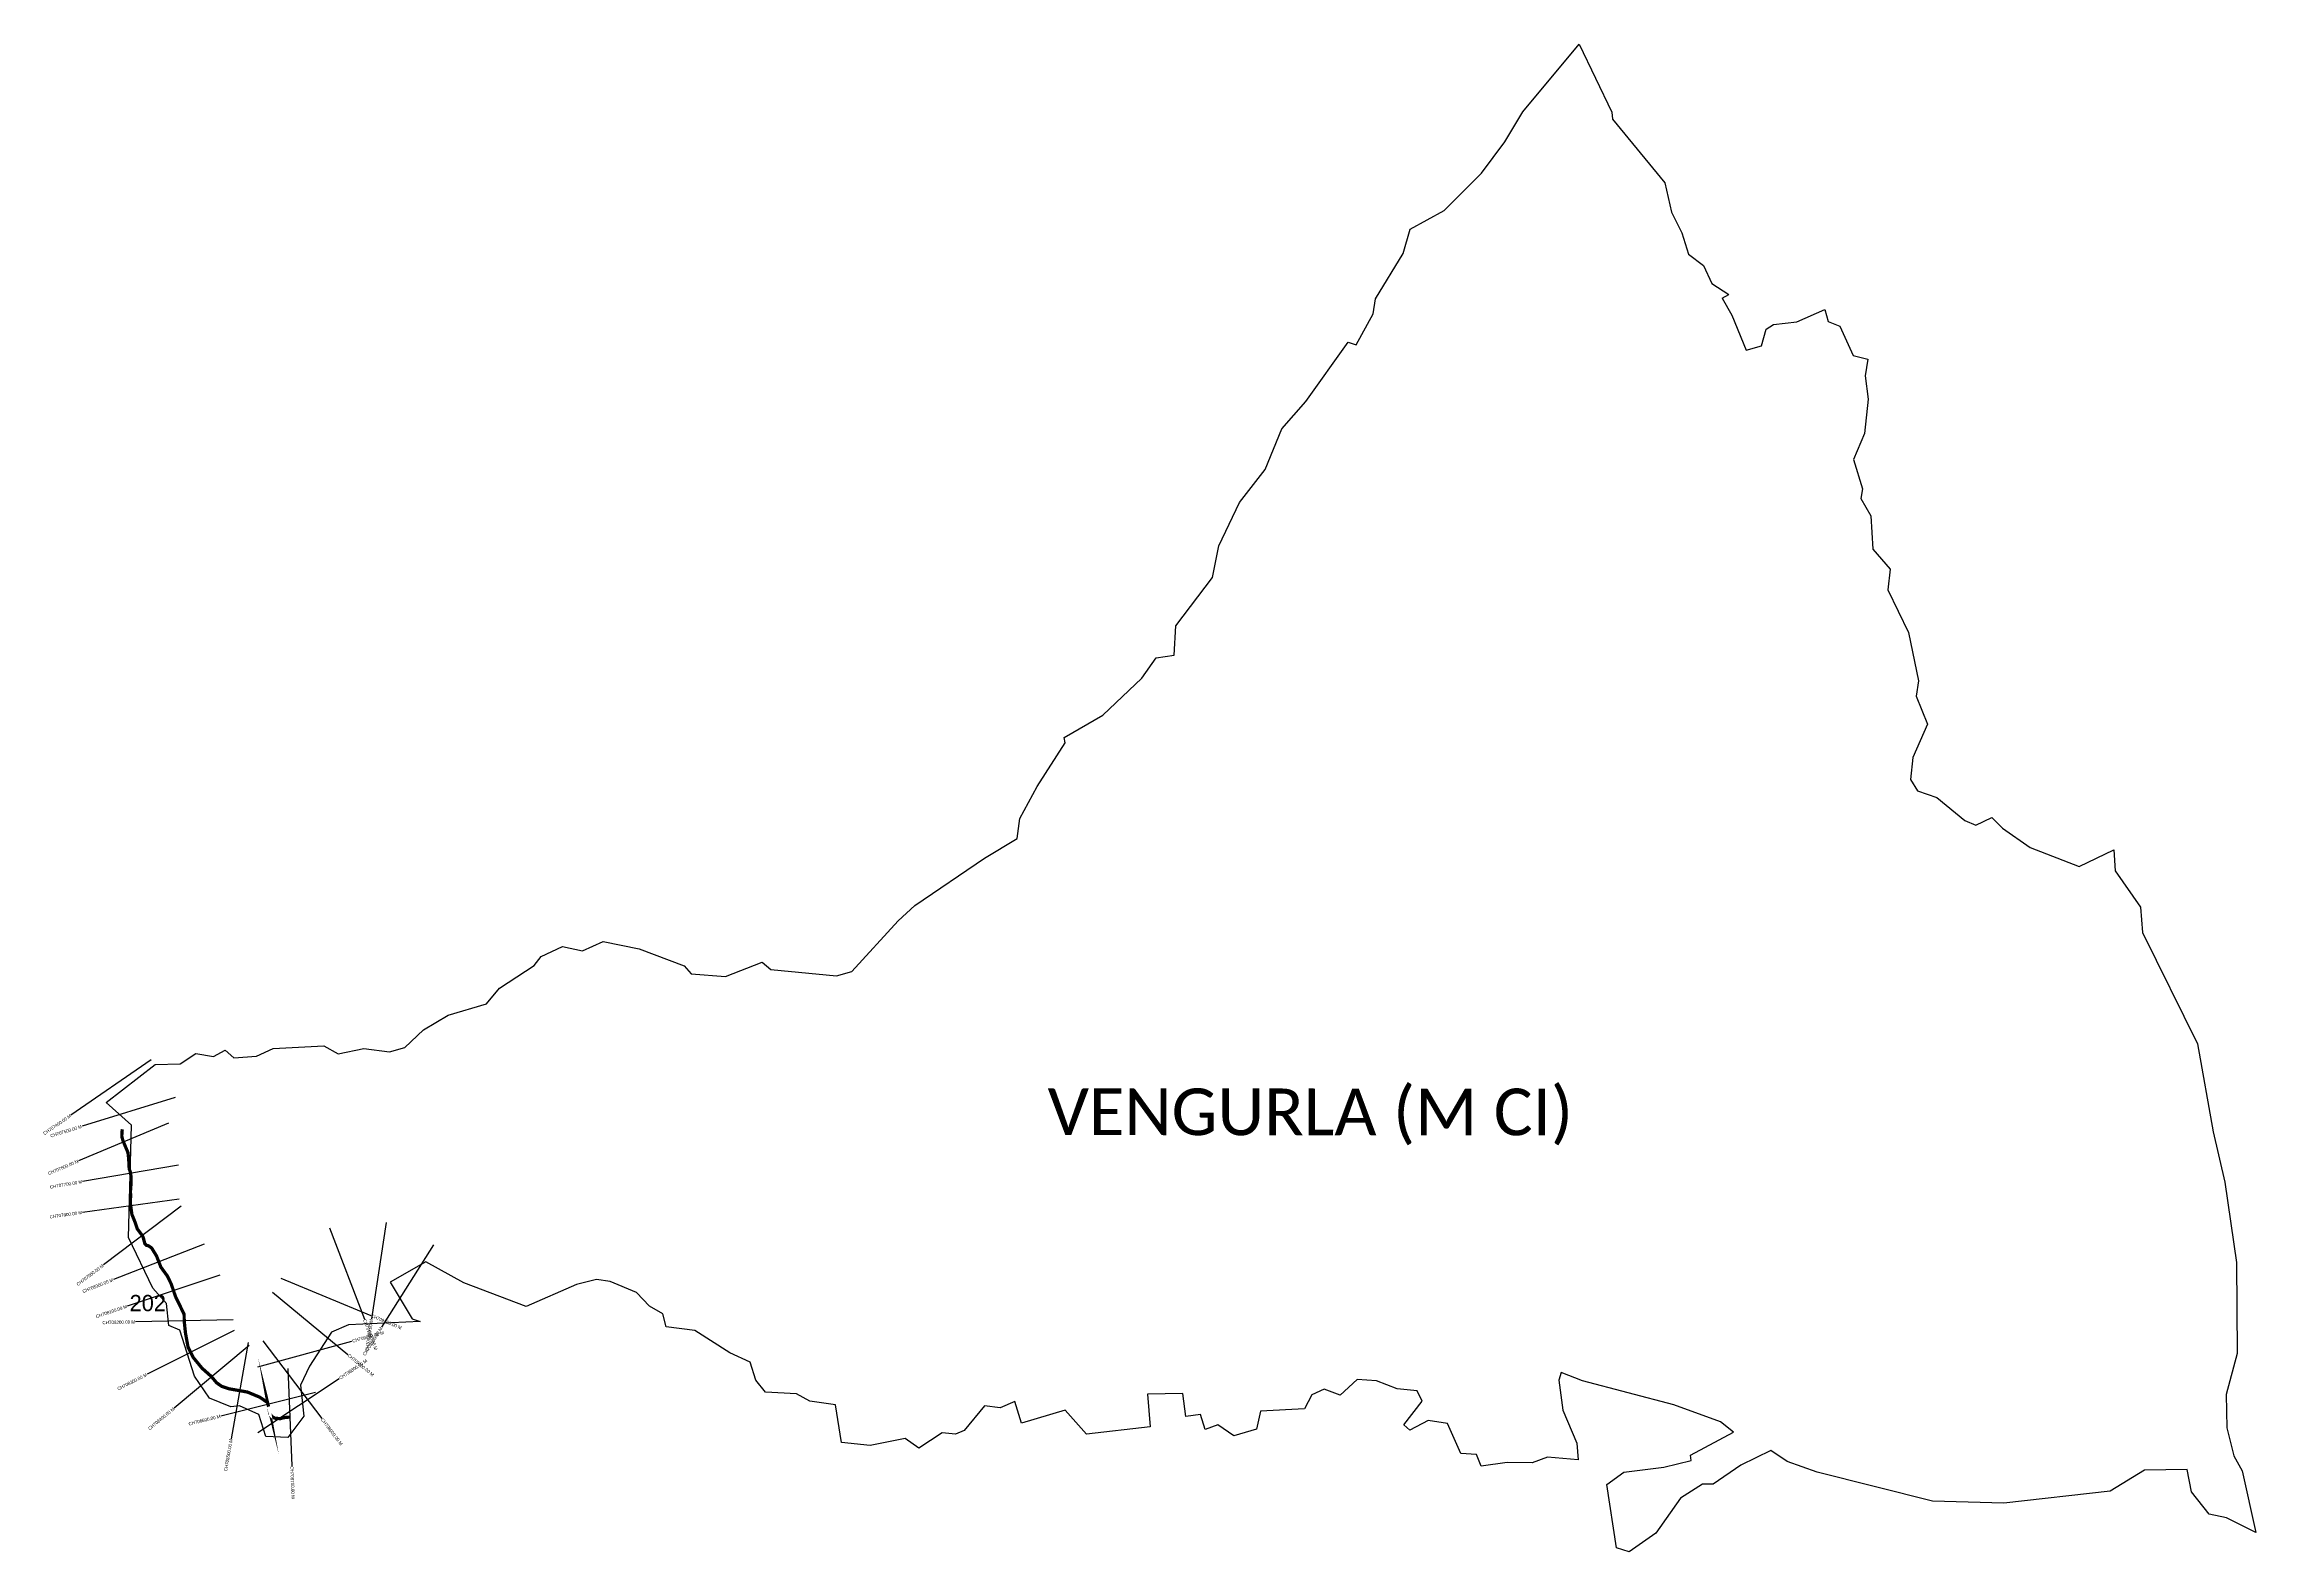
# Model space of a CAD drawing. Header units: metres. Extents: x 351098 to 357899, y 1752801 to 1757437.
import ezdxf
from ezdxf.enums import TextEntityAlignment as Align

# ---------------------------------------------------------------- set-up
doc = ezdxf.new("R2010")
doc.units = ezdxf.units.M
for name, color, linetype in [('CS', 134, 'Continuous'), ('CSMark', 6, 'Continuous'), ('UNPROTECTED', 10, 'Continuous'), ('VILLAGE NAME', 250, 'Continuous')]:
    doc.layers.add(name, color=color, linetype=linetype)

msp = doc.modelspace()

# ---------------------------------------------------------------- linework, layer by layer
at = {"color": 6}
for points in [[(356257.5251679259, 1756655.812663282), (356287.7716909886, 1756603.432186289), (356331.3669314996, 1756496.110997399), (356378.8738718505, 1756509.564915748), (356393.6742361629, 1756560.631946328), (356415.7451534513, 1756575.491037886), (356487.8017618883, 1756582.970342389), (356574.0697596387, 1756621.336034807), (356583.6619399093, 1756584.154468919), (356620.0475565809, 1756569.69152646), (356660.7679806274, 1756479.452199336), (356706.4157717053, 1756468.963909327), (356697.6806437398, 1756417.277069104), (356707.0257720592, 1756345.928217348), (356696.0779469204, 1756240.128357879), (356661.4859915961, 1756160.112160374), (356689.6490819749, 1756070.17170966), (356683.9219681565, 1756040.19106067), (356715.1826376759, 1755986.448039034), (356720.8156311709, 1755883.642227396), (356775.0166134125, 1755822.595302721), (356767.6637754034, 1755758.869689799), (356830.940643531, 1755628.220459818), (356861.3129058945, 1755479.657121743), (356854.7138853966, 1755432.491236709), (356889.2143712592, 1755345.556908451), (356843.9974354942, 1755243.626267265), (356837.0031634786, 1755175.72014791), (356858.566411562, 1755140.420259332), (356918.6238180848, 1755120.223238956), (357004.7230468775, 1755049.411296017), (357037.9176808001, 1755035.412868114), (357086.8734181868, 1755059.00060601), (357119.965537484, 1755026.014135026), (357205.5622417427, 1754966.751212202), (357355.9238852385, 1754907.766675934), (357462.1530780944, 1754959.593096858), (357466.1817887922, 1754894.557248598), (357544.9234882332, 1754783.004466198), (357550.5979971474, 1754704.683592), (357719.8832515169, 1754363.040806374), (357768.0893385761, 1754092.636100462), (357804.2826941842, 1753937.206739312), (357839.9249339478, 1753690.335226534), (357841.6396822255, 1753410.799521082), (357808.1234497941, 1753284.392448562), (357809.4447336441, 1753181.791524773), (357831.1320755309, 1753095.654318303), (357857.1251886419, 1753049.411693536), (357898.9362756963, 1752860.382127393), (357809.381053286, 1752904.985331067), (357755.8558074897, 1752916.322847354), (357701.6303760558, 1752985.361962734), (357688.2606962745, 1753053.541271946), (357556.8730454533, 1753051.714239078), (357451.2245963849, 1752987.090921563), (357123.8612296586, 1752950.307274721), (356905.0077301114, 1752956.56846793), (356549.6502530448, 1753045.198238741), (356457.7183015627, 1753078.71969084), (356407.2613386699, 1753111.887882044), (356314.8876913795, 1753066.771747712), (356230.0961985016, 1753008.123742709), (356197.8073272631, 1753008.016367751), (356130.1331899058, 1752965.921342202), (356053.5092838418, 1752857.773250312), (355972.0118963309, 1752800.598014192), (355932.5357197601, 1752812.215183598), (355903.0801749586, 1753007.565283857), (355955.1891909936, 1753045.24124986), (356078.8649619045, 1753061.099786199), (356162.3287091539, 1753081.697147267), (356160.0889432759, 1753097.848627264), (356292.841840698, 1753168.269409814), (356252.8865366208, 1753200.617075743), (356109.4076977631, 1753252.867035351), (355828.7875992487, 1753326.458496789), (355762.6732039917, 1753352.208476943), (355755.6938726294, 1753328.210329662), (355767.5842547985, 1753235.781097472), (355811.233859978, 1753134.897009957), (355815.2991006478, 1753083.602733456), (355721.1508228536, 1753091.616814501), (355673.7534491285, 1753074.041597788), (355597.2923498382, 1753075.318728098), (355516.727881375, 1753063.621877566), (355502.2107173339, 1753099.935856422), (355454.0820890695, 1753103.275371132), (355413.5979278394, 1753194.638471621), (355353.7790895443, 1753204.59387878), (355297.217774909, 1753174.175749367), (355279.3517718235, 1753191.403405949), (355335.3895484867, 1753263.474311228), (355319.5447326706, 1753295.58910785), (355258.2649588077, 1753302.093159158), (355194.5421786511, 1753326.182950482), (355135.9081060894, 1753330.655234866), (355082.9133167532, 1753282.726134701), (355034.2508133207, 1753300.424654698), (354996.0326230882, 1753283.013212509), (354973.0810260588, 1753240.600677255), (354838.6921582407, 1753233.303788491), (354825.6348119352, 1753177.260346876), (354756.1538722112, 1753157.316414533), (354706.8764600353, 1753191.059475813), (354668.0679189835, 1753176.202058329), (354653.3169219996, 1753222.319197884), (354608.2186641356, 1753217.072878478), (354599.0653244378, 1753287.860115222), (354490.6068056111, 1753285.222168446), (354498.4616616606, 1753185.065793428), (354302.8435247813, 1753162.787361115), (354237.2608941573, 1753236.322010649), (354103.2947195208, 1753196.488892381), (354082.3240700271, 1753262.773252235), (354037.256606522, 1753243.474261665), (353989.1645507175, 1753249.124543657), (353926.9836146357, 1753173.48702475), (353900.0065767419, 1753161.820810704), (353859.0475156784, 1753166.300911272), (353787.6839269205, 1753118.979441759), (353745.5640080759, 1753149.30390896), (353637.3789162695, 1753127.618664372), (353549.654411366, 1753136.38950536), (353531.5032395594, 1753252.545903339), (353452.4924021578, 1753264.036516505), (353410.8307616985, 1753286.80873566), (353315.9110430181, 1753291.065093982), (353286.5224301671, 1753327.901323478), (353268.983005992, 1753383.231440542), (353206.2010107221, 1753412.51481777), (353099.0798574872, 1753480.717125267), (353010.6992069361, 1753492.290944839), (353000.2570783981, 1753532.77247492), (352959.3432614479, 1753555.677923448), (352919.6496877306, 1753598.083489922), (352838.7077328956, 1753631.599988829), (352795.8561721732, 1753637.745242215), (352734.3747076911, 1753622.947968198), (352579.6726785265, 1753554.902033293), (352388.6167371365, 1753627.919056377), (352271.2340923236, 1753692.072353223), (352161.4981408557, 1753629.958577399), (352229.7701517332, 1753516.855832605), (352254.4675417998, 1753508.822976641), (352033.6111334467, 1753498.127803968), (351981.4533519873, 1753476.126031219), (351913.1609649271, 1753371.563437093), (351886.0195698777, 1753312.801906872), (351896.1339168625, 1753217.478942439), (351847.5146504969, 1753152.420663812), (351779.8460416088, 1753154.854865345), (351757.6735923284, 1753222.375213384), (351698.9120592686, 1753249.516532225), (351671.2806941458, 1753246.149322241), (351606.3358235549, 1753273.284391141), (351559.557896735, 1753340.531693671), (351515.144091266, 1753481.755145419), (351481.1248567455, 1753496.804574373), (351474.3774408246, 1753564.49636168), (351432.3267367604, 1753610.997801694), (351357.0784301748, 1753767.306443824), (351366.1786759617, 1754112.175809834), (351288.076731278, 1754182.323668273), (351439.1776401958, 1754299.173859997), (351515.4769675544, 1754301.394821838), (351563.8465867843, 1754332.723539488), (351618.7793063006, 1754324.21427071), (351654.6025786643, 1754343.599185564), (351681.2824204301, 1754320.161139641), (351751.1881529605, 1754324.434478077), (351802.3826672528, 1754348.86164574), (351957.3187169865, 1754356.514270569), (352001.3784507544, 1754331.582666676), (352081.2583831298, 1754348.83289951), (352159.5105329119, 1754338.271142379), (352206.456151902, 1754351.595822349), (352264.3750068834, 1754406.077217437), (352339.8887049776, 1754450.947694383), (352457.7964351618, 1754485.920304453), (352498.3033774744, 1754533.525395219), (352604.8300805941, 1754603.535539141), (352626.1318431754, 1754631.378204929), (352691.6207230025, 1754662.209229061), (352753.5385913802, 1754648.967585016), (352816.3684931603, 1754677.395491304), (352927.7280425868, 1754655.145929323), (353066.2193277639, 1754602.467563582), (353087.5385194438, 1754578.033081372), (353192.4922665004, 1754570.202499225), (353305.6830664529, 1754613.741088645), (353332.539547132, 1754591.241572454), (353534.6763903414, 1754572.245984248), (353581.2534856522, 1754585.00390881), (353723.6141449184, 1754741.102006021), (353775.6180179619, 1754788.334211776), (353989.2422660355, 1754933.292020796), (354089.7510804722, 1754994.052583649), (354097.8726099239, 1755055.913464541), (354151.8748413958, 1755153.946047537), (354238.0162451732, 1755288.247765288), (354234.1449506715, 1755305.068657383), (354353.493027456, 1755373.594947869), (354472.9680289022, 1755487.092424744), (354517.4255422127, 1755550.292488051), (354572.6814085135, 1755557.712121014), (354578.3563668369, 1755648.776495155), (354690.832530326, 1755796.485877108), (354710.1125193052, 1755894.196555486), (354774.0318144865, 1756027.440332476), (354852.4744471963, 1756129.490827023), (354903.6169996948, 1756254.661136414), (354977.1441838507, 1756338.107194412), (355107.665517538, 1756520.305782515), (355132.1152765666, 1756512.081854169), (355185.0783424652, 1756608.229168495), (355191.6928340208, 1756653.959505644), (355276.7206229083, 1756793.183146953), (355298.3152109027, 1756868.060012621), (355402.7937753559, 1756925.865350975), (355517.8915736873, 1757040.063245095), (355589.2734734431, 1757136.851424182), (355644.9606879083, 1757229.593651186), (355818.4888434963, 1757437.063508336), (355919.1046754816, 1757228.439142157), (355921.0358990107, 1757206.287742208), (356081.2837613096, 1757010.377472822), (356102.5124267041, 1756920.609374179), (356134.126871881, 1756857.500984353), (356154.0919935259, 1756791.640604851), (356200.3901370761, 1756756.238781762), (356226.293523897, 1756701.249425414), (356278.9505133186, 1756666.917192986)], [(356257.5251679259, 1756655.812663282), (356278.9505133186, 1756666.917192986)]]:
    msp.add_lwpolyline(points, dxfattribs=at)
at = {"layer": 'CS'}
for p, q in [((351427.1128221311, 1754313.17452263), (351179.8153033541, 1754143.339493244)), ((351500.6814175138, 1754197.92726162), (351214.0823470174, 1754109.265134471)), ((351479.8594993597, 1754119.225403567), (351203.3874427678, 1754002.764242986)), ((351511.0675530158, 1753989.941652127), (351215.3852659859, 1753939.226909332)), ((351512.417694395, 1753885.446693377), (351215.2418577129, 1753844.379406002)), ((351518.9971912218, 1753863.859531785), (351279.8155123935, 1753682.773572879)), ((351975.1940345021, 1753796.441027499), (352082.3939800904, 1753516.247930392)), ((352149.8386072937, 1753813.339989522), (352104.4938696052, 1753516.786697913)), ((351590.0435926084, 1753746.780485602), (351310.5115498333, 1753637.868424461)), ((352294.8097817762, 1753744.996842548), (352135.0638878504, 1753491.065258506)), ((351637.5165509716, 1753651.722059873), (351353.1843370989, 1753556.039291549)), ((351800.3342982923, 1753598.783996377), (352031.5815261121, 1753407.669581365)), ((351825.2320472474, 1753642.15215085), (352102.4499898232, 1753527.477775709)), ((351678.4377037194, 1753514.328323511), (351378.5111646481, 1753507.689712153)), ((351682.2611420336, 1753481.22576992), (351414.2433801341, 1753346.442687501)), ((351754.9431797977, 1753369.32673379), (352044.3293984136, 1753448.419189025)), ((351769.7903816497, 1753449.49655613), (351951.1355841534, 1753210.511373474)), ((351728.1336531951, 1753434.486143058), (351497.4412935982, 1753242.702318861)), ((351725.1614596492, 1753443.762442099), (351672.888352481, 1753148.351673394)), ((351754.9791513705, 1753167.48057598), (352005.0249418278, 1753333.242763088)), ((351847.1734416471, 1753364.5055953), (351859.3557835284, 1753064.753046443)), ((351931.7006831821, 1753290.098257756), (351640.5026230945, 1753217.961652616))]:
    msp.add_line(p, q, dxfattribs=at)
at = {"layer": 'UNPROTECTED', "const_width": 10, "flags": 128}
msp.add_lwpolyline([(351338.1831890831, 1754099.869768629), (351336.7279080857, 1754091.425068228), (351336.6315214307, 1754077.300884538), (351339.7003481574, 1754065.560205752), (351344.7798212363, 1754053.501830646), (351355.4094255607, 1754028.267765186), (351357.4810949726, 1754010.606567404), (351358.6449897426, 1753988.182632559), (351359.1604082761, 1753978.252429322), (351362.4527808243, 1753969.09476991), (351364.357712781, 1753957.988440427), (351365.3122515906, 1753938.48793773), (351363.0901764465, 1753909.585397632), (351363.6166755945, 1753894.844079711), (351362.5584952202, 1753874.112438565), (351364.8893940071, 1753857.245320144), (351367.5262060015, 1753838.164517316), (351371.2478039928, 1753828.958870939), (351377.9477292674, 1753812.386112952), (351384.0641198658, 1753793.580855599), (351392.9534568579, 1753781.839655145), (351400.3509178307, 1753772.068952086), (351403.1124030158, 1753764.175426745), (351407.2394101163, 1753748.204013712), (351411.1663889973, 1753743.709836704), (351418.7861168235, 1753741.488570808), (351427.8868826073, 1753735.353745316), (351434.6588224354, 1753724.353314606), (351443.2113906008, 1753710.460407125), (351448.8649716891, 1753695.950011582), (351456.586304919, 1753676.132554729), (351476.355896688, 1753648.983644757), (351488.7151532613, 1753623.59819594), (351501.2443820005, 1753586.366169563), (351515.8340050431, 1753556.317523035), (351528.0274347274, 1753531.204053176), (351528.215026345, 1753522.728831798), (351528.5291874869, 1753508.535312606), (351532.2788120915, 1753472.973623384), (351540.2519576528, 1753429.742927082), (351556.167156306, 1753398.095365577), (351583.2580248655, 1753365.094595116), (351612.2040774307, 1753339.295984582), (351628.186643101, 1753320.07092303), (351644.4407496703, 1753308.968766897), (351665.8416963356, 1753301.928845978), (351722.4600466373, 1753291.910196014), (351760.3856043557, 1753276.204834087), (351784.7672824175, 1753259.41648766), (351787.8837842638, 1753246.835922051), (351787.5569904406, 1753248.155109825), (351791.5982979375, 1753225.574265369), (351797.7784444319, 1753216.734586971), (351806.6221791356, 1753211.515811952), (351823.6712165051, 1753209.917940313), (351830.3509153409, 1753211.946710409), (351842.2852414995, 1753214.183104702), (351855.3907173378, 1753214.715728582)], dxfattribs=at)

# ---------------------------------------------------------------- texts
at = {"insert": (351360.5, 1753590.557298772), "char_height": 50, "attachment_point": 1}
msp.add_mtext_dynamic_manual_height_columns('\\pxt1;202', width=70.18295091297477, gutter_width=1, heights=[0], dxfattribs=at)
at = {"layer": 'CSMark'}
for s, rotation, p in [('CH707400.00 M', 34.47987742605196, (351178.9909782914, 1754142.773376479)), ('CH707500.00 M', 17.18994637146277, (351213.1270167824, 1754108.969594047)), ('CH707600.00 M', 22.84278493654744, (351202.4658692458, 1754002.376039117)), ('CH707700.00 M', 9.732538812961415, (351214.3996583625, 1753939.05786019)), ('CH707800.00 M', 7.867979069416321, (351214.2512715906, 1753844.242515045)), ('CH707900.00 M', 37.12959353265246, (351279.0182401307, 1753682.169953016)), ('CH708000.00 M', 21.2870231645126, (351309.5797763575, 1753637.505384257)), ('CH708100.00 M', 18.59898751714064, (351352.2365630526, 1753555.720348988)), ('CH708200.00 M', 1.267984874182995, (351377.5114095179, 1753507.667583448)), ('CH709400.00 M', 81.30647406629635, (352104.3427204796, 1753515.798186941)), ('CH709500.00 M', 57.82640058288087, (352134.5314015373, 1753490.218819893)), ('CH708300.00 M', 26.69730272019179, (351413.3499875944, 1753345.99341056)), ('CH708400.00 M', 39.73810817924242, (351496.6723190662, 1753242.063039447)), ('CH708600.00 M', 13.91341706491366, (351639.5319628942, 1753217.721197265)), ('CH708500.00 M', 79.965351413348, (351672.7141087904, 1753147.366970832))]:
    msp.add_text(s, height=10, rotation=rotation, dxfattribs=at).set_placement(p, align=Align.MIDDLE_RIGHT)
for s, rotation, p in [('CH709300.00 M', 290.9365058041673, (352082.7513132424, 1753515.313953402)), ('CH709200.00 M', 337.5270064968234, (352103.3740496317, 1753527.095527792)), ('CH709000.00 M', 15.28624716355726, (352045.2940191423, 1753448.682830543)), ('CH708800.00 M', 33.54148556446336, (352005.8584277959, 1753333.795303711)), ('CH709100.00 M', 320.4279494405129, (352032.3523502048, 1753407.032533315)), ('CH708900.00 M', 307.1917206424722, (351951.7400681617, 1753209.714756199)), ('CH708700.00 M', 272.3272958298201, (351859.3963913347, 1753063.75387128))]:
    msp.add_text(s, height=10, rotation=rotation, dxfattribs=at).set_placement(p, align=Align.MIDDLE_LEFT)
at = {"layer": 'VILLAGE NAME', "insert": (354183.6912613417, 1754225.69194106), "char_height": 143.6998292004773, "attachment_point": 1, "rotation": 359.97929653435835}
msp.add_mtext_dynamic_manual_height_columns('{\\fCalibri|b0|i0|c0|p34;VENGURLA (M CI)}', width=1886.982246263578, gutter_width=718.4991460023863, heights=[0], dxfattribs=at)

doc.saveas('drawing.dxf')
